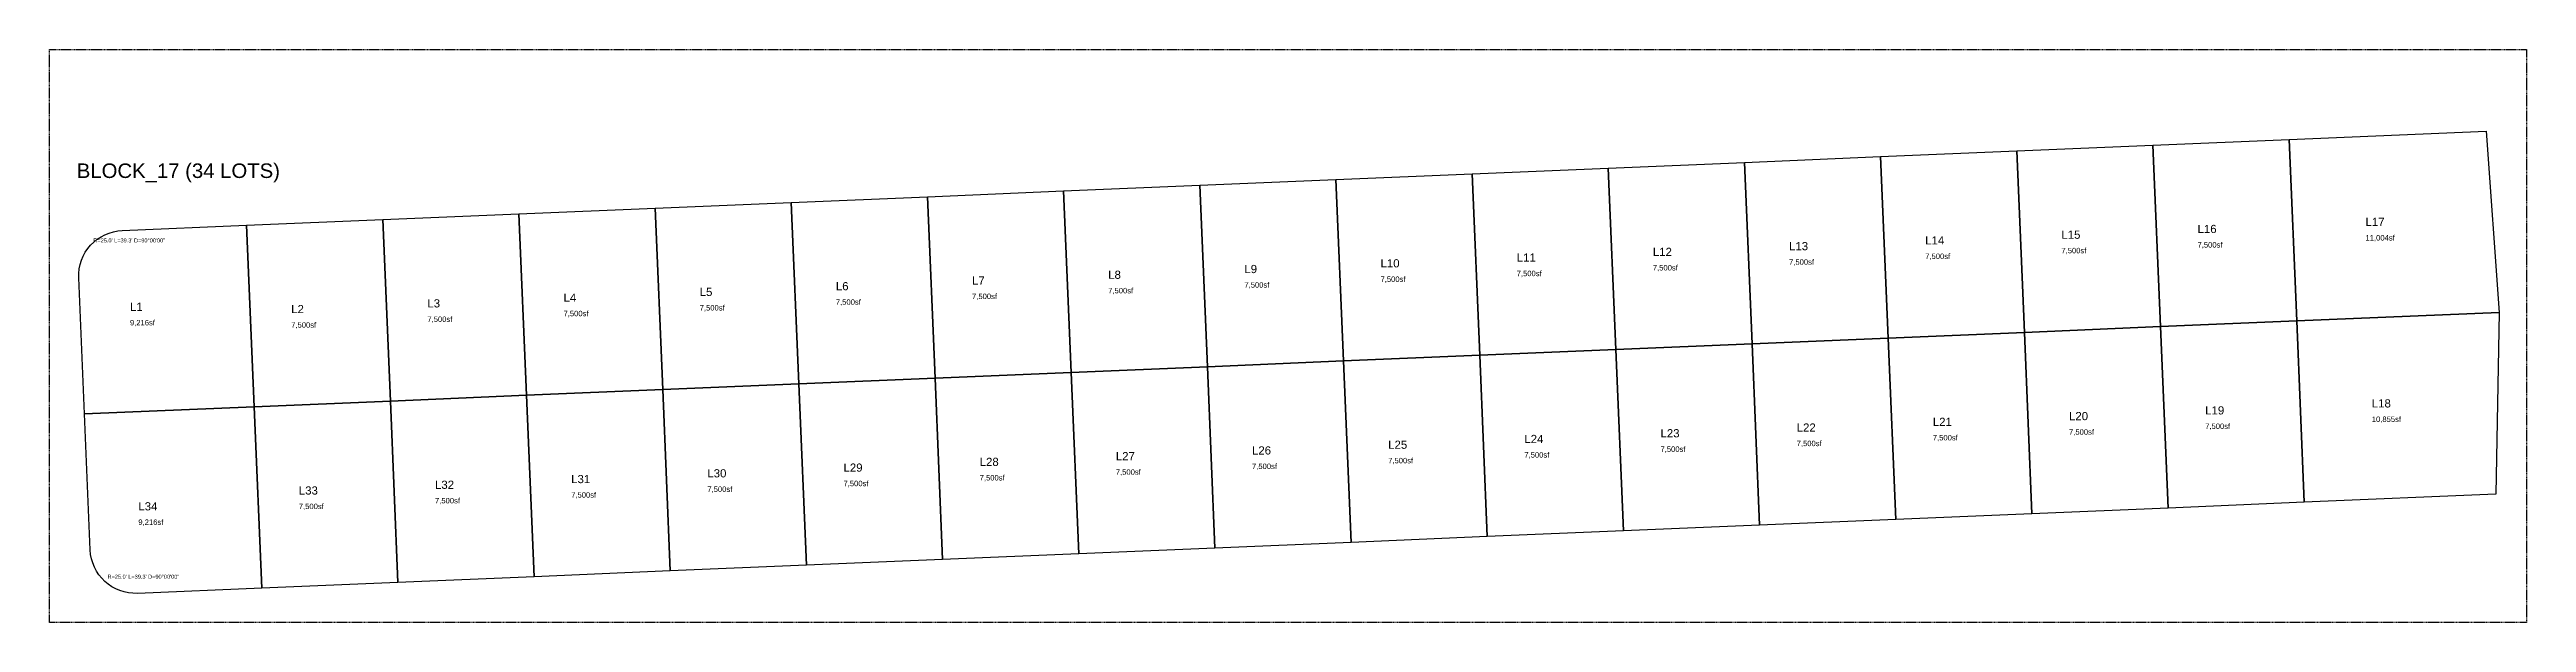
# Model space of a CAD drawing. Extents: x -844 to 2614, y -2909 to 108.
# Drawn here: x -15 to 1348, y -615 to -299 of the extents above; entities that cross this region are included whole.
import ezdxf

# ---------------------------------------------------------------- set-up
doc = ezdxf.new("R2010")
doc.units = 0
doc.linetypes.add('DASHED', pattern=[0.75, 0.5, -0.25])
for name, color, linetype in [('BLOCK-BORDER', 8, 'DASHED'), ('BLOCK-TITLE', 2, 'CONTINUOUS'), ('LOT-BOUNDARY', 4, 'CONTINUOUS'), ('LOT-CURVE', 6, 'CONTINUOUS'), ('LOT-DIM', 7, 'CONTINUOUS'), ('LOT-TEXT', 2, 'CONTINUOUS')]:
    doc.layers.add(name, color=color, linetype=linetype)
doc.styles.get("Standard").update_dxf_attribs({"font": 'Arial'})

msp = doc.modelspace()

# ---------------------------------------------------------------- linework, layer by layer
at = {"layer": 'BLOCK-BORDER'}
for p, q in [((-15, -614.8233), (-15, -299.2361)), ((-15, -299.2361), (1348.0673, -299.2361)), ((1348.0673, -299.2361), (1348.0673, -614.8233)), ((1348.0673, -614.8233), (-15, -614.8233))]:
    msp.add_line(p, q, dxfattribs=at)
at = {"layer": 'LOT-BOUNDARY'}
for p, q in [((1067.5562, -355.1006), (1142.49, -351.949)), ((1142.49, -351.949), (1217.4237, -348.7974)), ((1142.49, -351.949), (1146.6921, -451.8607)), ((1146.6921, -451.8607), (1142.49, -351.949)), ((1217.4237, -348.7974), (1325.8779, -344.2361)), ((1217.4237, -348.7974), (1221.6258, -448.7091)), ((1221.6258, -448.7091), (1217.4237, -348.7974)), ((1325.8779, -344.2361), (1333.0673, -444.0221)), ((692.8875, -370.8585), (767.8212, -367.7069)), ((767.8212, -367.7069), (842.755, -364.5553)), ((767.8212, -367.7069), (772.0233, -467.6186)), ((772.0233, -467.6186), (767.8212, -367.7069)), ((842.755, -364.5553), (917.6887, -361.4037)), ((842.755, -364.5553), (846.9571, -464.467)), ((846.9571, -464.467), (842.755, -364.5553)), ((917.6887, -361.4037), (992.6225, -358.2522)), ((917.6887, -361.4037), (921.8908, -461.3154)), ((921.8908, -461.3154), (917.6887, -361.4037)), ((992.6225, -358.2522), (1067.5562, -355.1006)), ((992.6225, -358.2522), (996.8246, -458.1638)), ((996.8246, -458.1638), (992.6225, -358.2522)), ((1067.5562, -355.1006), (1071.7583, -455.0123)), ((1071.7583, -455.0123), (1067.5562, -355.1006)), ((393.1524, -383.4647), (468.0862, -380.3132)), ((468.0862, -380.3132), (543.0199, -377.1616)), ((468.0862, -380.3132), (472.2883, -480.2248)), ((472.2883, -480.2248), (468.0862, -380.3132)), ((543.0199, -377.1616), (617.9537, -374.01)), ((543.0199, -377.1616), (547.222, -477.0733)), ((547.222, -477.0733), (543.0199, -377.1616)), ((617.9537, -374.01), (692.8875, -370.8585)), ((617.9537, -374.01), (622.1558, -473.9217)), ((622.1558, -473.9217), (617.9537, -374.01)), ((692.8875, -370.8585), (697.0895, -470.7701)), ((697.0895, -470.7701), (692.8875, -370.8585)), ((93.4174, -396.071), (168.3512, -392.9195)), ((168.3512, -392.9195), (243.2849, -389.7679)), ((168.3512, -392.9195), (172.5533, -492.8311)), ((172.5533, -492.8311), (168.3512, -392.9195)), ((243.2849, -389.7679), (318.2187, -386.6163)), ((243.2849, -389.7679), (247.487, -489.6796)), ((247.487, -489.6796), (243.2849, -389.7679)), ((318.2187, -386.6163), (393.1524, -383.4647)), ((318.2187, -386.6163), (322.4208, -486.528)), ((322.4208, -486.528), (318.2187, -386.6163)), ((393.1524, -383.4647), (397.3545, -483.3764)), ((397.3545, -483.3764), (393.1524, -383.4647)), ((24.9779, -398.9495), (93.4174, -396.071)), ((93.4174, -396.071), (97.6195, -495.9827)), ((97.6195, -495.9827), (93.4174, -396.071)), ((4.2021, -499.9117), (1.0505, -424.9779)), ((1221.6258, -448.7091), (1146.6921, -451.8607)), ((1146.6921, -451.8607), (1221.6258, -448.7091)), ((1333.0673, -444.0221), (1221.6258, -448.7091)), ((1221.6258, -448.7091), (1333.0673, -444.0221)), ((1221.6258, -448.7091), (1225.8279, -548.6208)), ((1225.8279, -548.6208), (1221.6258, -448.7091)), ((1333.0673, -444.0221), (1331.2947, -544.1851)), ((921.8908, -461.3154), (846.9571, -464.467)), ((846.9571, -464.467), (921.8908, -461.3154)), ((996.8246, -458.1638), (921.8908, -461.3154)), ((921.8908, -461.3154), (996.8246, -458.1638)), ((921.8908, -461.3154), (926.0929, -561.2271)), ((926.0929, -561.2271), (921.8908, -461.3154)), ((1071.7583, -455.0123), (996.8246, -458.1638)), ((996.8246, -458.1638), (1071.7583, -455.0123)), ((996.8246, -458.1638), (1001.0267, -558.0755)), ((1001.0267, -558.0755), (996.8246, -458.1638)), ((1146.6921, -451.8607), (1071.7583, -455.0123)), ((1071.7583, -455.0123), (1146.6921, -451.8607)), ((1071.7583, -455.0123), (1075.9604, -554.9239)), ((1075.9604, -554.9239), (1071.7583, -455.0123)), ((1146.6921, -451.8607), (1150.8942, -551.7724)), ((1150.8942, -551.7724), (1146.6921, -451.8607)), ((547.222, -477.0733), (472.2883, -480.2248)), ((472.2883, -480.2248), (547.222, -477.0733)), ((622.1558, -473.9217), (547.222, -477.0733)), ((547.222, -477.0733), (622.1558, -473.9217)), ((547.222, -477.0733), (551.4241, -576.9849)), ((551.4241, -576.9849), (547.222, -477.0733)), ((697.0895, -470.7701), (622.1558, -473.9217)), ((622.1558, -473.9217), (697.0895, -470.7701)), ((622.1558, -473.9217), (626.3579, -573.8334)), ((626.3579, -573.8334), (622.1558, -473.9217)), ((772.0233, -467.6186), (697.0895, -470.7701)), ((697.0895, -470.7701), (772.0233, -467.6186)), ((697.0895, -470.7701), (701.2916, -570.6818)), ((701.2916, -570.6818), (697.0895, -470.7701)), ((846.9571, -464.467), (772.0233, -467.6186)), ((772.0233, -467.6186), (846.9571, -464.467)), ((772.0233, -467.6186), (776.2254, -567.5302)), ((776.2254, -567.5302), (772.0233, -467.6186)), ((846.9571, -464.467), (851.1592, -564.3787)), ((851.1592, -564.3787), (846.9571, -464.467)), ((247.487, -489.6796), (172.5533, -492.8311)), ((172.5533, -492.8311), (247.487, -489.6796)), ((322.4208, -486.528), (247.487, -489.6796)), ((247.487, -489.6796), (322.4208, -486.528)), ((247.487, -489.6796), (251.6891, -589.5912)), ((251.6891, -589.5912), (247.487, -489.6796)), ((397.3545, -483.3764), (322.4208, -486.528)), ((322.4208, -486.528), (397.3545, -483.3764)), ((322.4208, -486.528), (326.6229, -586.4397)), ((326.6229, -586.4397), (322.4208, -486.528)), ((472.2883, -480.2248), (397.3545, -483.3764)), ((397.3545, -483.3764), (472.2883, -480.2248)), ((397.3545, -483.3764), (401.5566, -583.2881)), ((401.5566, -583.2881), (397.3545, -483.3764)), ((472.2883, -480.2248), (476.4904, -580.1365)), ((476.4904, -580.1365), (472.2883, -480.2248)), ((97.6195, -495.9827), (4.2021, -499.9117)), ((4.2021, -499.9117), (97.6195, -495.9827)), ((7.3537, -574.8454), (4.2021, -499.9117)), ((172.5533, -492.8311), (97.6195, -495.9827)), ((97.6195, -495.9827), (172.5533, -492.8311)), ((97.6195, -495.9827), (101.8216, -595.8944)), ((101.8216, -595.8944), (97.6195, -495.9827)), ((172.5533, -492.8311), (176.7554, -592.7428)), ((176.7554, -592.7428), (172.5533, -492.8311)), ((1331.2947, -544.1851), (1225.8279, -548.6208)), ((1001.0267, -558.0755), (926.0929, -561.2271)), ((1075.9604, -554.9239), (1001.0267, -558.0755)), ((1150.8942, -551.7724), (1075.9604, -554.9239)), ((1225.8279, -548.6208), (1150.8942, -551.7724)), ((701.2916, -570.6818), (626.3579, -573.8334)), ((776.2254, -567.5302), (701.2916, -570.6818)), ((851.1592, -564.3787), (776.2254, -567.5302)), ((926.0929, -561.2271), (851.1592, -564.3787)), ((401.5566, -583.2881), (326.6229, -586.4397)), ((476.4904, -580.1365), (401.5566, -583.2881)), ((551.4241, -576.9849), (476.4904, -580.1365)), ((626.3579, -573.8334), (551.4241, -576.9849)), ((101.8216, -595.8944), (33.3821, -598.7728)), ((176.7554, -592.7428), (101.8216, -595.8944)), ((251.6891, -589.5912), (176.7554, -592.7428)), ((326.6229, -586.4397), (251.6891, -589.5912))]:
    msp.add_line(p, q, dxfattribs=at)
at = {"layer": 'LOT-CURVE'}
for p, q in [((4.6764, -410.9239), (6.0538, -408.8936)), ((6.0538, -408.8936), (7.6236, -407.0082)), ((7.6236, -407.0082), (9.3706, -405.2856)), ((9.3706, -405.2856), (11.278, -403.7427)), ((11.278, -403.7427), (13.3275, -402.3941)), ((13.3275, -402.3941), (15.4992, -401.2528)), ((15.4992, -401.2528), (17.7724, -400.33)), ((17.7724, -400.33), (20.1252, -399.6344)), ((20.1252, -399.6344), (22.5347, -399.1727)), ((22.5347, -399.1727), (24.9779, -398.9495)), ((1.0505, -424.9779), (1.0678, -422.5246)), ((1.0678, -422.5246), (1.3255, -420.0848)), ((1.3255, -420.0848), (1.8211, -417.682)), ((1.8211, -417.682), (2.5498, -415.3393)), ((2.5498, -415.3393), (3.5047, -413.0794)), ((3.5047, -413.0794), (4.6764, -410.9239)), ((7.5769, -577.2886), (7.3537, -574.8454)), ((8.0386, -579.6982), (7.5769, -577.2886)), ((8.7342, -582.0509), (8.0386, -579.6982)), ((9.657, -584.3241), (8.7342, -582.0509)), ((10.7982, -586.4959), (9.657, -584.3241)), ((12.1468, -588.5454), (10.7982, -586.4959)), ((13.6898, -590.4528), (12.1468, -588.5454)), ((15.4124, -592.1998), (13.6898, -590.4528)), ((17.2978, -593.7695), (15.4124, -592.1998)), ((19.3281, -595.1469), (17.2978, -593.7695)), ((21.4836, -596.3187), (19.3281, -595.1469)), ((23.7435, -597.2735), (21.4836, -596.3187)), ((26.0862, -598.0022), (23.7435, -597.2735)), ((28.489, -598.4978), (26.0862, -598.0022)), ((30.9288, -598.7555), (28.489, -598.4978)), ((33.3821, -598.7728), (30.9288, -598.7555))]:
    msp.add_line(p, q, dxfattribs=at)

# ---------------------------------------------------------------- texts
at = {"layer": 'BLOCK-TITLE'}
msp.add_text('BLOCK_17 (34 LOTS)', height=8, dxfattribs=at).set_placement((0, -370))
at = {"layer": 'LOT-DIM'}
for p in [(9.1236, -405.5082), (16.9124, -590.6998)]:
    msp.add_text('R=25.0\' L=39.3\' D=90%%d00\'00"', height=2.2, dxfattribs=at).set_placement(p)
at = {"layer": 'LOT-TEXT'}
for s, height, p in [('L17', 4.5, (1259.4987, -396.4412)), ('L12', 4.5, (867.3229, -412.9354)), ('L13', 4.5, (942.2566, -409.7838)), ('L14', 4.5, (1017.1904, -406.6322)), ('7,500sf', 3, (1092.1242, -411.4806)), ('L15', 4.5, (1092.1242, -403.4806)), ('7,500sf', 3, (1167.0579, -408.3291)), ('L16', 4.5, (1167.0579, -400.3291)), ('11,004sf', 3, (1259.4987, -404.4412)), ('L8', 4.5, (567.5879, -425.5417)), ('L9', 4.5, (642.5216, -422.3901)), ('L10', 4.5, (717.4554, -419.2385)), ('7,500sf', 3, (792.3891, -424.0869)), ('L11', 4.5, (792.3891, -416.0869)), ('7,500sf', 3, (867.3229, -420.9354)), ('7,500sf', 3, (942.2566, -417.7838)), ('7,500sf', 3, (1017.1904, -414.6322)), ('L4', 4.5, (267.8528, -438.1479)), ('L5', 4.5, (342.7866, -434.9964)), ('L6', 4.5, (417.7204, -431.8448)), ('7,500sf', 3, (492.6541, -436.6932)), ('L7', 4.5, (492.6541, -428.6932)), ('7,500sf', 3, (567.5879, -433.5417)), ('7,500sf', 3, (642.5216, -430.3901)), ('7,500sf', 3, (717.4554, -427.2385)), ('9,216sf', 3, (29.2535, -451.1786)), ('L1', 4.5, (29.2535, -443.1786)), ('7,500sf', 3, (117.9853, -452.4511)), ('L2', 4.5, (117.9853, -444.4511)), ('7,500sf', 3, (192.9191, -449.2995)), ('L3', 4.5, (192.9191, -441.2995)), ('7,500sf', 3, (267.8528, -446.1479)), ('7,500sf', 3, (342.7866, -442.9964)), ('7,500sf', 3, (417.7204, -439.8448)), ('L21', 4.5, (1021.3925, -506.5439)), ('L20', 4.5, (1096.3262, -503.3923)), ('L19', 4.5, (1171.26, -500.2407)), ('10,855sf', 3, (1262.9539, -504.3843)), ('L18', 4.5, (1262.9539, -496.3843)), ('L26', 4.5, (646.7237, -522.3018)), ('L25', 4.5, (721.6575, -519.1502)), ('L24', 4.5, (796.5912, -515.9986)), ('7,500sf', 3, (871.525, -520.847)), ('L23', 4.5, (871.525, -512.847)), ('7,500sf', 3, (946.4587, -517.6955)), ('L22', 4.5, (946.4587, -509.6955)), ('7,500sf', 3, (1021.3925, -514.5439)), ('7,500sf', 3, (1096.3262, -511.3923)), ('7,500sf', 3, (1171.26, -508.2407)), ('L30', 4.5, (346.9887, -534.908)), ('L29', 4.5, (421.9225, -531.7565)), ('L28', 4.5, (496.8562, -528.6049)), ('7,500sf', 3, (571.79, -533.4533)), ('L27', 4.5, (571.79, -525.4533)), ('7,500sf', 3, (646.7237, -530.3018)), ('7,500sf', 3, (721.6575, -527.1502)), ('7,500sf', 3, (796.5912, -523.9986)), ('L33', 4.5, (122.1874, -544.3628)), ('L32', 4.5, (197.1212, -541.2112)), ('7,500sf', 3, (272.0549, -546.0596)), ('L31', 4.5, (272.0549, -538.0596)), ('7,500sf', 3, (346.9887, -542.908)), ('7,500sf', 3, (421.9225, -539.7565)), ('7,500sf', 3, (496.8562, -536.6049)), ('9,216sf', 3, (33.8758, -561.0814)), ('L34', 4.5, (33.8758, -553.0814)), ('7,500sf', 3, (122.1874, -552.3628)), ('7,500sf', 3, (197.1212, -549.2112))]:
    msp.add_text(s, height=height, dxfattribs=at).set_placement(p)

doc.saveas('drawing.dxf')
